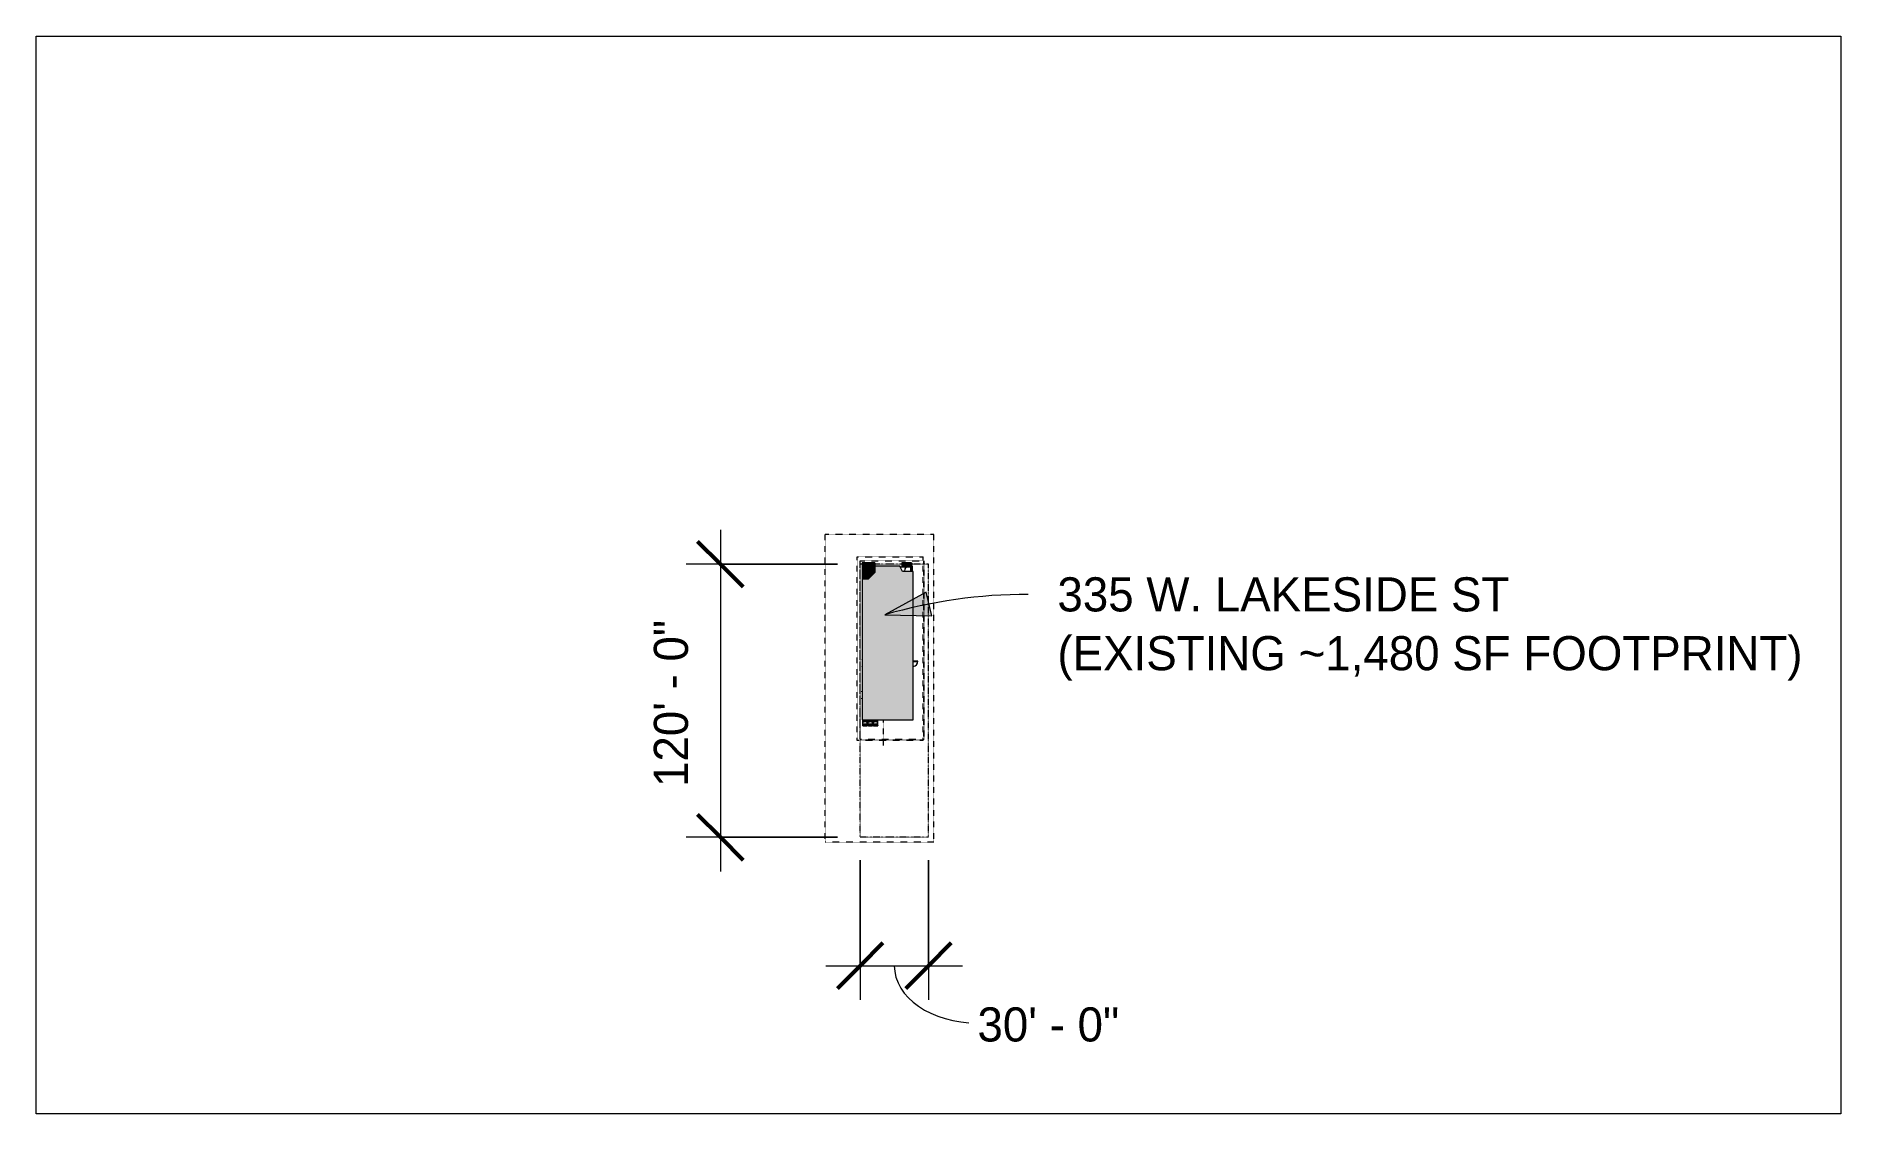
# Model space of a CAD drawing. Header units: inches. Extents: x -180 to 12286, y -2965 to 2717.
# Drawn here: x 2777 to 12286, y -2965 to 2717 of the extents above; entities that cross this region are included whole.
import ezdxf

# ---------------------------------------------------------------- set-up
doc = ezdxf.new("R2010")
doc.units = ezdxf.units.IN
doc.header["$MEASUREMENT"] = 0
for name, pattern in [('Aligning Line 1_8_', [0.25, 0.125, -0.125]), ('Dash', [0.25, 0.125, -0.125]), ('Dash_2_', [0.25, 0.125, -0.125]), ('Double Dash 3_8_', [1, 0.375, -0.125, 0.125, -0.125, 0.125, -0.125]), ('Overhead 1_16_', [0.101562, 0.0625, -0.039062])]:
    doc.linetypes.add(name, pattern=pattern)
for name, color, linetype, lineweight in [('A-ANNO-DIMS', 211, 'Continuous', 9), ('A-ANNO-DIMS-1920', 211, 'Continuous', 9), ('A-DETL-GENF-1', 251, 'Continuous', 9), ('A-DETL-HDLN', 90, 'Dash', 9), ('A-DETL-THIN', 151, 'Continuous', 9), ('A-DOOR-2', 31, 'Continuous', 9), ('A-FLOR', 192, 'Continuous', 13), ('A-FLOR-1', 192, 'Continuous', 9), ('A-GENM', 5, 'Continuous', 9), ('A-GLAZ-CURT', 52, 'Continuous', 9), ('A-WALL-1', 113, 'Continuous', 9), ('C-PROP-LINE-1', 91, 'Double Dash 3_8_', 9), ('G-ANNO-REFR', 1, 'Dash_2_', 9), ('G-ANNO-SYMB', 111, 'Aligning Line 1_8_', 9), ('G-ANNO-TEXT-1', 147, 'Continuous', 9), ('G-IMPT', 8, 'Continuous', 9), ('I-WALL', 2, 'Continuous', 13), ('I-WALL-1', 2, 'Continuous', 9), ('I-WALL-2', 2, 'Continuous', 15), ('S-STRS', 31, 'Continuous', 9), ('S-STRS-1', 31, 'Overhead 1_16_', 9)]:
    doc.layers.add(name, color=color, linetype=linetype, lineweight=lineweight)
doc.styles.add('Century Gothic_1', font='ufonts.com_century-gothic.ttf', dxfattribs={"height": 180})
doc.dimstyles.new('OD_-__1___Tolerance_2', dxfattribs={"dimscale": 12, "dimtxt": 187.950289, "dimasz": 20, "dimexe": 15, "dimexo": 10, "dimgap": 10, "dimtad": 1, "dimdec": 0, "dimzin": 1, "dimdsep": 46, "dimlunit": 4, "dimtxsty": 'Century Gothic_1', "dimblk1": 'OBLIQUE', "dimblk2": 'OBLIQUE', "dimsah": 1, "dimcen": 0.09, "dimdle": 15, "dimazin": 0, "dimtfac": 1, "dimtdec": 4, "dimtix": 1, "dimtmove": 0, "dimatfit": 3, "dimfxl": 1, "dimtvp": 1, "dimtfill": 1, "dimfrac": 2, "dimtolj": 1, "dimtzin": 0, "dimarcsym": 2})
doc.dimstyles.new('OD_-__1___Tolerance_3', dxfattribs={"dimscale": 12, "dimtxt": 187.950289, "dimasz": 20, "dimexe": 15, "dimexo": 10, "dimgap": 10, "dimtad": 1, "dimdec": 0, "dimzin": 1, "dimdsep": 46, "dimlunit": 4, "dimtxsty": 'Century Gothic_1', "dimblk1": 'OBLIQUE', "dimblk2": 'OBLIQUE', "dimsah": 1, "dimcen": 0.09, "dimdle": 15, "dimazin": 0, "dimtfac": 1, "dimtdec": 4, "dimtix": 1, "dimtmove": 1, "dimatfit": 3, "dimfxl": 1, "dimtvp": 1, "dimtfill": 1, "dimfrac": 2, "dimtolj": 1, "dimtzin": 0, "dimarcsym": 2})
picture_1 = doc.add_image_def('image2.png', size_in_pixel=(1496, 894))

msp = doc.modelspace()

# ---------------------------------------------------------------- texts
at = {"layer": 'G-ANNO-TEXT-1', "char_height": 180, "attachment_point": 1, "style": 'Century Gothic_1'}
for s, insert, width in [('335 W. LAKESIDE ST', (8158.149, -135.818), 2775.48), ('(EXISTING ~1,480 SF FOOTPRINT)', (8158.149, -445.818), 4666.2)]:
    msp.add_mtext(s, dxfattribs=dict(at, insert=insert, width=width))

# ---------------------------------------------------------------- blocks, each defined once
blk = doc.blocks.new('M_Door-Interior-Single-6_Panel-Wood - 36 x 80 - 34_-767960-Vicinity Map')
at = {"layer": 'A-DOOR-2'}
for p, q in [((-19.8, 3.4), (-17.3, 3.4)), ((-19.8, 2.6), (-19.8, 3.4)), ((-17.3, 3.4), (-17.3, 2.6)), ((17.2, 3.4), (19.8, 3.4)), ((17.2, 2.6), (17.2, 3.4)), ((19.8, 3.4), (19.8, 2.6))]:
    blk.add_line(p, q, dxfattribs=at)
blk = doc.blocks.new('M_Door-Interior-Single-6_Panel-Wood - 36 x 80 - 34_-741659-Vicinity Map')
at = {"layer": 'A-DOOR-2'}
for p, q in [((-17.3, 3.2), (-19.8, 3.2)), ((-19.8, 3.2), (-19.8, 2.4)), ((-17.3, 2.4), (-17.3, 3.2)), ((17, 36.4), (15.6, 36.4)), ((15.6, 36.4), (15.6, 2.4)), ((17, 2.4), (17, 36.4)), ((19.8, 3.2), (17.2, 3.2)), ((17.2, 3.2), (17.2, 2.4)), ((19.8, 2.4), (19.8, 3.2))]:
    blk.add_line(p, q, dxfattribs=at)
blk.add_arc((17, 2.4), 34, 90, 180, dxfattribs=at)
blk = doc.blocks.new('M_Door-Interior-Single-6_Panel-Wood - 36 x 80 - 34_-767954-Vicinity Map')
at = {"layer": 'A-DOOR-2'}
for p, q in [((-19.8, -2.6), (-19.8, -3.4)), ((-19.8, -3.4), (-17.3, -3.4)), ((-17.3, -3.4), (-17.3, -2.6)), ((17.2, -2.6), (17.2, -3.4)), ((17.2, -3.4), (19.8, -3.4)), ((19.8, -3.4), (19.8, -2.6))]:
    blk.add_line(p, q, dxfattribs=at)
blk = doc.blocks.new('Hollow Metal Frame - 28_ x 87_-760301-Vicinity Map')
at = {"layer": 'A-DOOR-2'}
for p, q in [((-12.9, 30.5), (-14, 30.5)), ((-14, 30.5), (-14, 5.5)), ((-12.9, 5.5), (-12.9, 30.5))]:
    blk.add_line(p, q, dxfattribs=at)
blk.add_arc((-14, 2.5), 28, 6.42857, 90, dxfattribs=at)
blk = doc.blocks.new('System Panel - Glazed-761733-Vicinity Map')
at = {"layer": 'A-GLAZ-CURT'}
for p, q in [((20.2, 1.7), (16.6, 1.7)), ((17.1, 0.7), (20.2, 0.7)), ((20.2, 0.7), (20.2, 1.7))]:
    blk.add_line(p, q, dxfattribs=at)
blk = doc.blocks.new('M_Door-Curtain-Wall-Single-Storefront R - M_Door-Curtain-Wall-Single-Storefront R-762535-Vicinity Map')
at = {"layer": 'A-DOOR-2'}
blk.add_line((18.5, -5.7), (18.5, -38.5), dxfattribs=at)
blk.add_arc((18.5, -1.5), 37, 186.80809, 270, dxfattribs=at)
blk = doc.blocks.new('Trash_Can_-_Trash_Ben_13417 - 64 Gallon Trash Ben_dwg-774812-Vicinity Map')
at = {"layer": 'G-IMPT'}
for p, q in [((-12, 9.5), (-11.9, 10.5)), ((-12, 9.5), (-11.9, 10.5)), ((-12, 9.5), (-12, -9.5)), ((-11.9, 10.5), (-11.5, 11.3)), ((-11.5, 11.3), (-11.9, 10.5)), ((-11.5, 11.3), (-10.8, 12)), ((-11.5, 11.3), (-10.8, 12)), ((-11.2, 11.6), (-11.1, 11.7)), ((-11.2, 9.7), (-10.8, 10.6)), ((-11.2, 9.7), (-10.8, 10.6)), ((-11.2, 8.8), (-11.2, 9.7)), ((-11.2, 8.8), (-11.2, 9.7)), ((-11.2, -2.9), (-11.2, 8.8)), ((-9.3, 14), (-11.1, 14)), ((-11.1, 14), (-11.1, 11.9)), ((-11.1, 11.9), (-11.1, 14)), ((-10, 12.4), (-10.8, 12)), ((-10, 12.4), (-10.8, 12)), ((-10.8, 10.6), (-10.1, 11.3)), ((-10.8, 10.6), (-10.1, 11.3)), ((-10.1, 11.3), (-9.2, 11.7)), ((-10.1, 11.3), (-9.2, 11.7)), ((-9, 12.5), (-10, 12.4)), ((-9, 12.5), (-10, 12.4)), ((-9.3, 13), (-9.3, 14)), ((-9.3, 14), (-9.3, 13)), ((-8.2, 11.7), (-9.2, 11.7)), ((-8.2, 11.7), (-9.2, 11.7)), ((-9, 12.5), (9, 12.5)), ((-8.3, 15.2), (-8.3, 15.5)), ((-8.3, 15.4), (-8.3, 15.5)), ((-8.3, 15.5), (-8.2, 15.5)), ((-8.3, 15.5), (-8.3, 15.5)), ((-8.2, 15.5), (-8.3, 15.5)), ((8.6, 15.4), (-8.3, 15.4)), ((-8.3, 15.3), (-8.3, 15.4)), ((-8.3, 15.4), (-8.3, 15.3)), ((-8.3, 15.4), (-8.3, 15.1)), ((-8.2, 15.4), (-8.3, 15.4)), ((-8.3, 15.3), (-8.3, 15.1)), ((8.6, 15.3), (-8.3, 15.3)), ((-8.3, 15.2), (-8.3, 14.9)), ((-8.2, 15.2), (-8.3, 15.2)), ((-8.3, 15.1), (-8.3, 14.9)), ((-8.3, 14.8), (-8.3, 15.1)), ((8.6, 15.1), (-8.3, 15.1)), ((-8.3, 14.6), (-8.3, 14.9)), ((-8.3, 14.9), (-8.3, 6.5)), ((8.6, 14.9), (-8.3, 14.9)), ((-8.3, 14.9), (-8.2, 14.9)), ((-8.3, 11.7), (-8.3, 14.8)), ((-8.3, 14.4), (-8.3, 14.6)), ((8.6, 14.6), (-8.3, 14.6)), ((-8.3, 14.4), (-8.3, 14.3)), ((-8.3, 14.3), (-8.3, 14.4)), ((8.6, 14.4), (-8.3, 14.4)), ((-8.3, 14.3), (8.6, 14.3)), ((-8.2, 6.5), (-8.3, 6.5)), ((-8, 15.5), (-8.2, 15.5)), ((-8.2, 15.5), (-8.2, 15.5)), ((-8.2, 15.5), (-8.2, 15.3)), ((-8.2, 15.5), (-8.2, 15.3)), ((-8.2, 15.2), (-8.2, 15.5)), ((-8.2, 15.4), (-8.2, 15.5)), ((-8.2, 15.5), (-8.2, 15.5)), ((-8, 15.5), (-8.2, 15.5)), ((-8.2, 15.3), (-8.2, 15)), ((-8, 15.3), (-8.2, 15.3)), ((-8.2, 15.2), (-8.2, 14.9)), ((-8.2, 14.7), (-8.2, 15)), ((-8, 15), (-8.2, 15)), ((-8.2, 14.9), (-8.2, 6.5)), ((-8.2, 14.3), (-8.2, 14.7)), ((-8, 14.7), (-8.2, 14.7)), ((-8.2, 14.4), (-8.2, 13)), ((-8.2, 11.7), (-8.2, 14.4)), ((-8.2, 14.3), (-8.2, 11.7)), ((-8, 14.3), (-8.2, 14.3)), ((-8.2, 11.7), (8.2, 11.7)), ((-8, 15.3), (-8, 15.5)), ((-8, 15.3), (-8, 15.5)), ((-8, 15.5), (-8, 15.5)), ((-8, 15), (-8, 15.3)), ((-8, 15), (-8, 14.7)), ((-8, 14.3), (-8, 14.7)), ((-8, 14.4), (-8, 13)), ((-8, 14.3), (-8, 11.7)), ((-2.6, 15.5), (-2.8, 15.5)), ((-2.8, 15.5), (-2.8, 15.5)), ((-2.8, 15.5), (-2.8, 15.3)), ((-2.8, 15.5), (-2.8, 15.3)), ((-2.6, 15.5), (-2.8, 15.5)), ((-2.8, 15.3), (-2.8, 15)), ((-2.6, 15.3), (-2.8, 15.3)), ((-2.8, 14.7), (-2.8, 15)), ((-2.6, 15), (-2.8, 15)), ((-2.8, 14.3), (-2.8, 14.7)), ((-2.6, 14.7), (-2.8, 14.7)), ((-2.8, 14.6), (-2.8, 13)), ((-2.8, 14.3), (-2.8, 11.7)), ((-2.6, 14.3), (-2.8, 14.3)), ((-2.6, 15.3), (-2.6, 15.5)), ((-2.6, 15.3), (-2.6, 15.5)), ((-2.6, 15.5), (-2.6, 15.5)), ((-2.6, 15), (-2.6, 15.3)), ((-2.6, 15), (-2.6, 14.7)), ((-2.6, 14.3), (-2.6, 14.7)), ((-2.6, 14.6), (-2.6, 13)), ((-2.6, 14.3), (-2.6, 11.7)), ((3, 15.5), (2.8, 15.5)), ((2.8, 15.5), (2.8, 15.5)), ((2.8, 15.5), (2.8, 15.3)), ((2.8, 15.5), (2.8, 15.3)), ((3, 15.5), (2.8, 15.5)), ((2.8, 15.3), (2.8, 15)), ((3, 15.3), (2.8, 15.3)), ((2.8, 14.7), (2.8, 15)), ((3, 15), (2.8, 15)), ((2.8, 14.3), (2.8, 14.7)), ((3, 14.7), (2.8, 14.7)), ((2.8, 14.6), (2.8, 13)), ((2.8, 14.3), (2.8, 11.7)), ((3, 14.3), (2.8, 14.3)), ((3, 15.3), (3, 15.5)), ((3, 15.3), (3, 15.5)), ((3, 15.5), (3, 15.5)), ((3, 15), (3, 15.3)), ((3, 15), (3, 14.7)), ((3, 14.3), (3, 14.7)), ((3, 14.6), (3, 13)), ((3, 14.3), (3, 11.7)), ((8.4, 15.5), (8.2, 15.5)), ((8.2, 15.5), (8.2, 15.5)), ((8.2, 15.5), (8.2, 15.3)), ((8.2, 15.5), (8.2, 15.3)), ((8.4, 15.5), (8.2, 15.5)), ((8.2, 15.3), (8.2, 15)), ((8.4, 15.3), (8.2, 15.3)), ((8.2, 14.7), (8.2, 15)), ((8.4, 15), (8.2, 15)), ((8.2, 14.3), (8.2, 14.7)), ((8.4, 14.7), (8.2, 14.7)), ((8.2, 14.4), (8.2, 12.4)), ((8.2, 14.3), (8.2, 11.7)), ((8.4, 14.3), (8.2, 14.3)), ((8.2, 11.7), (9.2, 11.7)), ((8.2, 11.7), (9.2, 11.7)), ((8.4, 15.3), (8.4, 15.5)), ((8.4, 15.3), (8.4, 15.5)), ((8.4, 15.5), (8.4, 15.5)), ((8.4, 15.2), (8.4, 15.5)), ((8.4, 15.4), (8.4, 15.5)), ((8.4, 15.5), (8.6, 15.5)), ((8.4, 15.5), (8.4, 15.5)), ((8.6, 15.5), (8.4, 15.5)), ((8.6, 15.4), (8.4, 15.4)), ((8.4, 15), (8.4, 15.3)), ((8.4, 15.2), (8.4, 14.9)), ((8.6, 15.2), (8.4, 15.2)), ((8.4, 15), (8.4, 14.7)), ((8.4, 14.9), (8.4, 6.5)), ((8.4, 14.9), (8.6, 14.9)), ((8.4, 14.3), (8.4, 14.7)), ((8.4, 14.4), (8.4, 12.4)), ((8.4, 11.7), (8.4, 14.4)), ((8.4, 14.3), (8.4, 13.1)), ((8.6, 6.5), (8.4, 6.5)), ((8.6, 15.2), (8.6, 15.5)), ((8.6, 15.4), (8.6, 15.5)), ((8.6, 15.5), (8.6, 15.5)), ((8.6, 15.3), (8.6, 15.4)), ((8.6, 15.4), (8.6, 15.3)), ((8.6, 15.4), (8.6, 15.1)), ((8.6, 15.1), (8.6, 15.3)), ((8.6, 15.2), (8.6, 14.9)), ((8.6, 14.9), (8.6, 15.1)), ((8.6, 14.8), (8.6, 15.1)), ((8.6, 14.6), (8.6, 14.9)), ((8.6, 14.9), (8.6, 6.5)), ((8.6, 11.7), (8.6, 14.8)), ((8.6, 14.4), (8.6, 14.6)), ((8.6, 14.4), (8.6, 14.3)), ((8.6, 14.3), (8.6, 14.4)), ((9, 12.5), (10, 12.4)), ((9, 12.5), (10, 12.4)), ((9.2, 11.7), (10.1, 11.3)), ((9.2, 11.7), (10.1, 11.3)), ((11.1, 14), (9.3, 14)), ((9.3, 13), (9.3, 14)), ((9.3, 14), (9.3, 13)), ((10, 12.4), (10.8, 12)), ((10, 12.4), (10.8, 12)), ((10.8, 10.6), (10.1, 11.3)), ((10.8, 10.6), (10.1, 11.3)), ((11.5, 11.3), (10.8, 12)), ((10.8, 12), (11.5, 11.3)), ((10.8, 10.6), (11.2, 9.7)), ((11.2, 9.7), (10.8, 10.6)), ((11.1, 14), (11.1, 10.9)), ((11.1, 10.9), (11.1, 14)), ((11.1, 11), (11.1, 11.8)), ((11.1, 11.8), (11.1, 11)), ((11.2, 9.7), (11.2, 8.8)), ((11.2, 9.7), (11.2, 8.8)), ((11.2, -2.9), (11.2, 8.8)), ((11.5, 11.3), (11.9, 10.5)), ((11.5, 11.3), (11.9, 10.5)), ((12, 9.5), (11.9, 10.5)), ((12, 9.5), (11.9, 10.5)), ((12, -9.5), (12, 9.5)), ((-11.9, -10.5), (-12, -9.5)), ((-12, -9.5), (-11.9, -10.5)), ((-11.9, -10.5), (-11.5, -11.3)), ((-11.5, -11.3), (-11.9, -10.5)), ((-10.8, -12), (-11.5, -11.3)), ((-10.8, -12), (-11.5, -11.3)), ((-11.2, -2.9), (-11.2, -6.2)), ((11.2, -2.9), (-11.2, -2.9)), ((-11.2, -6.2), (-11.2, -8.8)), ((-11.2, -6.2), (11.2, -6.2)), ((-11.2, -8.8), (-11.2, -9.7)), ((-11.2, -8.8), (-11.2, -9.7)), ((-10.8, -10.6), (-11.2, -9.7)), ((-10.8, -10.6), (-11.2, -9.7)), ((-10.1, -11.3), (-10.8, -10.6)), ((-10.1, -11.3), (-10.8, -10.6)), ((-10, -12.4), (-10.8, -12)), ((-10, -12.4), (-10.8, -12)), ((-9.2, -11.7), (-10.1, -11.3)), ((-9.2, -11.7), (-10.1, -11.3)), ((-9, -12.5), (-10, -12.4)), ((-9, -12.5), (-10, -12.4)), ((-8.2, -11.8), (-9.2, -11.7)), ((-8.2, -11.8), (-9.2, -11.7)), ((9, -12.5), (-9, -12.5)), ((8.2, -11.8), (-8.2, -11.8)), ((8.2, -11.8), (9.2, -11.7)), ((8.2, -11.8), (9.2, -11.7)), ((9, -12.5), (10, -12.4)), ((9, -12.5), (10, -12.4)), ((10.1, -11.3), (9.2, -11.7)), ((10.1, -11.3), (9.2, -11.7)), ((10.8, -12), (10, -12.4)), ((10.8, -12), (10, -12.4)), ((10.1, -11.3), (10.8, -10.6)), ((10.1, -11.3), (10.8, -10.6)), ((10.8, -10.6), (11.2, -9.7)), ((10.8, -10.6), (11.2, -9.7)), ((10.8, -12), (11.5, -11.3)), ((11.5, -11.3), (10.8, -12)), ((11.2, -2.9), (11.2, -6.2)), ((11.2, -6.2), (11.2, -8.8)), ((11.2, -9.7), (11.2, -8.8)), ((11.2, -9.7), (11.2, -8.8)), ((11.9, -10.5), (11.5, -11.3)), ((11.9, -10.5), (11.5, -11.3)), ((12, -9.5), (11.9, -10.5))]:
    blk.add_line(p, q, dxfattribs=at)
blk = doc.blocks.new('Trash_Can_-_Trash_Ben_13417 - Trash_Can_-_Trash_Ben_13417-774817-Vicinity Map')
blk.add_blockref('Trash_Can_-_Trash_Ben_13417 - 64 Gallon Trash Ben_dwg-774812-Vicinity Map', (-0.1, 0))
blk = doc.blocks.new('Family - ___-731760-Vicinity Map')
at = {"layer": 'C-PROP-LINE-1'}
for p, q in [((1365.2, -66.3), (1005.2, -66.3)), ((1005.2, -1506.3), (1005.2, -66.3)), ((1365.2, -1506.3), (1365.2, -66.3)), ((1365.2, -1506.3), (1005.2, -1506.3))]:
    blk.add_line(p, q, dxfattribs=at)
blk = doc.blocks.new('DIMBLOCK15-Vicinity Map')
at = {"layer": 'A-ANNO-DIMS-1920'}
for p, q in [((6382.6, 113.7), (6382.6, -1686.3)), ((6998.8, -66.3), (6202.6, -66.3)), ((6382.6, -66.3), (6998.8, -66.3)), ((6998.8, -1506.3), (6202.6, -1506.3)), ((6382.6, -1506.3), (6998.8, -1506.3))]:
    blk.add_line(p, q, dxfattribs=at)
at = {"layer": 'A-ANNO-DIMS-1920', "lineweight": 50}
for p, q in [((6382.6, -66.3), (6262.6, 53.7)), ((6382.6, -66.3), (6502.6, -186.3)), ((6382.6, -1506.3), (6262.6, -1386.3)), ((6382.6, -1506.3), (6502.6, -1626.3))]:
    blk.add_line(p, q, dxfattribs=at)
at = {"layer": 'A-ANNO-DIMS-1920', "color": 0, "insert": (6031.9, -1241.2), "char_height": 180, "width": 1091.902, "attachment_point": 1, "rotation": 90, "line_spacing_factor": 0.984502, "style": 'Century Gothic_1', "bg_fill": 3, "box_fill_scale": 1.25, "bg_fill_color": 256, "bg_fill_true_color": 13158600, "bg_fill_transparency": 0}
blk.add_mtext('120\' - 0"', dxfattribs=at)
blk = doc.blocks.new('_Oblique')
at = {"color": 0, "linetype": 'ByBlock', "lineweight": -2}
blk.add_line((-0.5, -0.5), (0.5, 0.5), dxfattribs=at)
blk = doc.blocks.new('DIMBLOCK16-Vicinity Map')
at = {"layer": 'A-ANNO-DIMS-1920'}
for p, q in [((7118.8, -1626.3), (7118.8, -2363.3)), ((7118.8, -2183.3), (7118.8, -1626.3)), ((7478.8, -1626.3), (7478.8, -2363.3)), ((7478.8, -2183.3), (7478.8, -1626.3)), ((6938.8, -2183.3), (7658.8, -2183.3))]:
    blk.add_line(p, q, dxfattribs=at)
at = {"layer": 'A-ANNO-DIMS-1920', "lineweight": 50}
for p, q in [((7118.8, -2183.3), (7238.8, -2063.3)), ((7478.8, -2183.3), (7598.8, -2063.3)), ((7118.8, -2183.3), (6998.8, -2303.3)), ((7478.8, -2183.3), (7358.8, -2303.3))]:
    blk.add_line(p, q, dxfattribs=at)
at = {"layer": 'A-ANNO-DIMS-1920'}
blk.add_ellipse((7736.8, -2183.3), major_axis=(438, 0), ratio=0.691304, start_param=3.141593, end_param=4.712389, dxfattribs=at)
at = {"layer": 'A-ANNO-DIMS-1920', "color": 0, "insert": (7736.8, -2403), "char_height": 180, "width": 923.641, "attachment_point": 1, "line_spacing_factor": 0.984502, "style": 'Century Gothic_1', "bg_fill": 3, "box_fill_scale": 1.25, "bg_fill_color": 256, "bg_fill_true_color": 13158600, "bg_fill_transparency": 0}
blk.add_mtext('30\' - 0"', dxfattribs=at)

# ---------------------------------------------------------------- hatches: boundary and pattern name
at = {"layer": 'A-DETL-GENF-1'}
h = msp.add_hatch(color=256, dxfattribs=at)
h.paths.add_polyline_path([(7128.772, -887.767), (7398.147, -887.767), (7398.147, -105.138), (7342.326, -105.138), (7327.772, -77.767), (7196.772, -77.767), (7196.022, -111.267), (7161.522, -145.767), (7128.772, -145.767), (7128.772, -886.767)], flags=0)
h.paths.add_polyline_path([(7395.147, -885.767), (7395.146, -885.763), (7395.147, -881.767)], flags=0)
at = {"layer": 'A-FLOR'}
msp.add_hatch(color=256, dxfattribs=at).paths.add_polyline_path([(7133.772, -145.767), (7161.785, -145.504), (7196.772, -110.517), (7196.772, -77.767), (7128.772, -77.767), (7128.772, -145.767)], flags=0)
at = {"layer": 'G-ANNO-TEXT-1'}
msp.add_hatch(color=256, dxfattribs=at).paths.add_polyline_path([(7248.902, -333.373), (7497.3, -339.175), (7466.922, -214.198)], flags=0)
at = {"layer": 'I-WALL'}
msp.add_hatch(color=256, dxfattribs=at).paths.add_polyline_path([(7395.147, -105.138), (7395.147, -77.767), (7394.147, -77.767), (7394.147, -105.138), (7395.092, -105.138)], flags=0)
at = {"layer": 'I-WALL-1'}
msp.add_hatch(color=256, dxfattribs=at).paths.add_polyline_path([(7393.666, -105.138), (7394.147, -105.138), (7394.147, -77.767), (7390.147, -77.829), (7390.765, -105.138), (7393.655, -105.138)], flags=0)
at = {"layer": 'S-STRS'}
for points in [[(7197.147, -68.267), (7197.022, -58.767), (7128.772, -58.767), (7128.772, -68.267), (7197.022, -68.267)], [(7196.772, -77.767), (7197.147, -77.767), (7196.772, -68.267), (7128.772, -68.267), (7128.772, -77.767), (7166.022, -77.767)], [(7390.147, -68.329), (7390.147, -58.829), (7338.647, -58.829), (7338.647, -68.329), (7347.147, -68.329)], [(7342.326, -77.829), (7384.769, -77.767), (7384.769, -71.138), (7386.147, -71.138), (7386.806, -77.829), (7390.147, -77.767), (7390.147, -68.329), (7338.647, -68.329), (7338.647, -77.829)]]:
    msp.add_hatch(color=256, dxfattribs=at).paths.add_polyline_path(points, flags=0)

# ---------------------------------------------------------------- linework, layer by layer
at = {"layer": 'A-DETL-HDLN'}
msp.add_line((7242.522, -1022.18), (7242.522, -887.767), dxfattribs=at)
at = {"layer": 'A-DETL-THIN'}
for p, q in [((7327.772, -77.767), (7196.772, -77.767)), ((7196.772, -77.767), (7196.772, -110.517)), ((7342.326, -105.138), (7327.772, -77.767)), ((7161.522, -145.767), (7128.772, -145.767)), ((7128.772, -145.767), (7128.772, -887.767)), ((7196.772, -110.517), (7161.522, -145.767)), ((7398.147, -105.138), (7342.326, -105.138)), ((7398.147, -887.767), (7398.147, -105.138)), ((7128.772, -887.767), (7398.147, -887.767))]:
    msp.add_line(p, q, dxfattribs=at)
at = {"layer": 'A-FLOR-1'}
for p, q in [((7128.772, -77.767), (7128.772, -145.767)), ((7196.772, -77.767), (7128.772, -77.767)), ((7384.769, -82.767), (7330.431, -82.767)), ((7390.147, -82.767), (7386.147, -82.767))]:
    msp.add_line(p, q, dxfattribs=at)
at = {"layer": 'A-WALL-1'}
msp.add_line((7394.147, -105.138), (7394.147, -77.767), dxfattribs=at)
at = {"layer": 'G-ANNO-SYMB'}
for p, q in [((6934.926, 92.133), (7506.994, 92.133)), ((6934.926, -1531.459), (6934.926, 92.133)), ((7506.994, -1531.459), (7506.994, 92.133)), ((7102.971, -28.38), (7450.104, -28.38)), ((7102.971, -995.388), (7102.971, -28.38)), ((7119.337, -48.807), (7456.65, -48.807)), ((7119.337, -991.228), (7119.337, -48.807)), ((7450.104, -995.388), (7450.104, -28.38)), ((7456.65, -991.228), (7456.65, -48.807)), ((7450.104, -995.388), (7102.971, -995.388)), ((7456.65, -991.228), (7119.337, -991.228)), ((7506.994, -1531.459), (6934.926, -1531.459))]:
    msp.add_line(p, q, dxfattribs=at)
at = {"layer": 'G-ANNO-TEXT-1'}
for p, q in [((7466.922, -214.198), (7248.902, -333.373)), ((7497.3, -339.175), (7466.922, -214.198)), ((7248.902, -333.373), (7497.3, -339.175))]:
    msp.add_line(p, q, dxfattribs=at)
msp.add_arc((8004.549, -2934.075), 2708.256, 90, 106.2014911, dxfattribs=at)
at = {"layer": 'I-WALL-2'}
for p, q in [((7390.147, -77.767), (7390.147, -105.138)), ((7395.147, -77.767), (7390.147, -77.767)), ((7395.147, -105.138), (7395.147, -77.767))]:
    msp.add_line(p, q, dxfattribs=at)
at = {"layer": 'S-STRS'}
for p, q in [((7197.147, -58.767), (7128.772, -58.767)), ((7128.772, -58.767), (7128.772, -68.267)), ((7128.772, -68.267), (7128.772, -77.767)), ((7197.147, -68.267), (7128.772, -68.267)), ((7196.772, -77.767), (7128.772, -77.767)), ((7197.147, -58.767), (7197.147, -68.267)), ((7197.147, -68.267), (7197.147, -77.767)), ((7390.147, -58.829), (7338.647, -58.829)), ((7338.647, -58.829), (7338.647, -68.329)), ((7338.647, -68.329), (7338.647, -77.829)), ((7390.147, -68.329), (7338.647, -68.329)), ((7384.769, -77.829), (7338.647, -77.829)), ((7390.147, -77.829), (7386.147, -77.829)), ((7390.147, -58.829), (7390.147, -68.329)), ((7390.147, -68.329), (7390.147, -77.767))]:
    msp.add_line(p, q, dxfattribs=at)
at = {"layer": 'S-STRS-1'}
for p, q in [((7197.147, -59.517), (7128.772, -59.517)), ((7197.147, -69.017), (7128.772, -69.017)), ((7390.147, -59.579), (7338.647, -59.579)), ((7390.147, -69.079), (7338.647, -69.079))]:
    msp.add_line(p, q, dxfattribs=at)

# ---------------------------------------------------------------- block references
at = {"layer": 'A-DOOR-2'}
for name, p, rotation in [('M_Door-Curtain-Wall-Single-Storefront R - M_Door-Curtain-Wall-Single-Storefront R-762535-Vicinity Map', (7182.961, -132.364), 224.9999999999999), ('M_Door-Interior-Single-6_Panel-Wood - 36 x 80 - 34_-767954-Vicinity Map', (7131.397, -587.142), 270), ('Hollow Metal Frame - 28_ x 87_-760301-Vicinity Map', (7392.647, -592.017), 270), ('M_Door-Interior-Single-6_Panel-Wood - 36 x 80 - 34_-767960-Vicinity Map', (7131.397, -756.019), 90)]:
    msp.add_blockref(name, p, dxfattribs=dict(at, rotation=rotation))
msp.add_blockref('M_Door-Interior-Single-6_Panel-Wood - 36 x 80 - 34_-741659-Vicinity Map', (7369.147, -107.513), dxfattribs=at)
at = {"layer": 'A-GENM'}
for p in [(7144.272, -907.287), (7172.272, -907.287), (7200.022, -907.287)]:
    msp.add_blockref('Trash_Can_-_Trash_Ben_13417 - Trash_Can_-_Trash_Ben_13417-774817-Vicinity Map', p, dxfattribs=at)
at = {"layer": 'A-GLAZ-CURT'}
msp.add_blockref('System Panel - Glazed-761733-Vicinity Map', (7311.605, -80.267), dxfattribs=at)
at = {"layer": 'C-PROP-LINE-1'}
msp.add_blockref('Family - ___-731760-Vicinity Map', (6113.534, 0), dxfattribs=at)

msp.set_redraw_order([(e.dxf.handle, doc.entitydb.next_handle()) for e in msp.query("TEXT MTEXT ATTDEF DIMENSION ARC_DIMENSION")])  # texts and dimensions are drawn at this point

# ---------------------------------------------------------------- pictures from other files: only their frames are drawn
at = {"layer": 'G-ANNO-REFR'}
image = msp.add_image(picture_1, insert=(2777.458, -2964.816), size_in_units=(9508.475, 5682.203), dxfattribs=at)
image.dxf.flags = 7

# ---------------------------------------------------------------- next in the draw order: dimensions: what is measured, and where the dimension line sits
at = {"layer": 'A-ANNO-DIMS'}
dim = msp.add_linear_dim(base=(6382.628, -1506.287), p1=(7118.772, -66.287), p2=(7118.772, -1506.287), angle=90, dimstyle='OD_-__1___Tolerance_2', override={"dimpost": '<>', "dimfxl": 1440}, dxfattribs=at)
dim.commit()
dim.dimension.update_dxf_attribs({"geometry": 'DIMBLOCK15-Vicinity Map', "text_midpoint": (6168.1, -786.287)})

# ---------------------------------------------------------------- next in the draw order: dimensions: what is measured, and where the dimension line sits
dim = msp.add_linear_dim(base=(7478.772, -2183.257), p1=(7118.772, -1506.287), p2=(7478.772, -1506.287), dimstyle='OD_-__1___Tolerance_3', override={"dimpost": '<>', "dimfxl": 360}, dxfattribs=at)
dim.commit()
dim.dimension.update_dxf_attribs({"geometry": 'DIMBLOCK16-Vicinity Map', "text_midpoint": (8198.584, -2523), "dimtype": 160})

doc.saveas('drawing.dxf')
